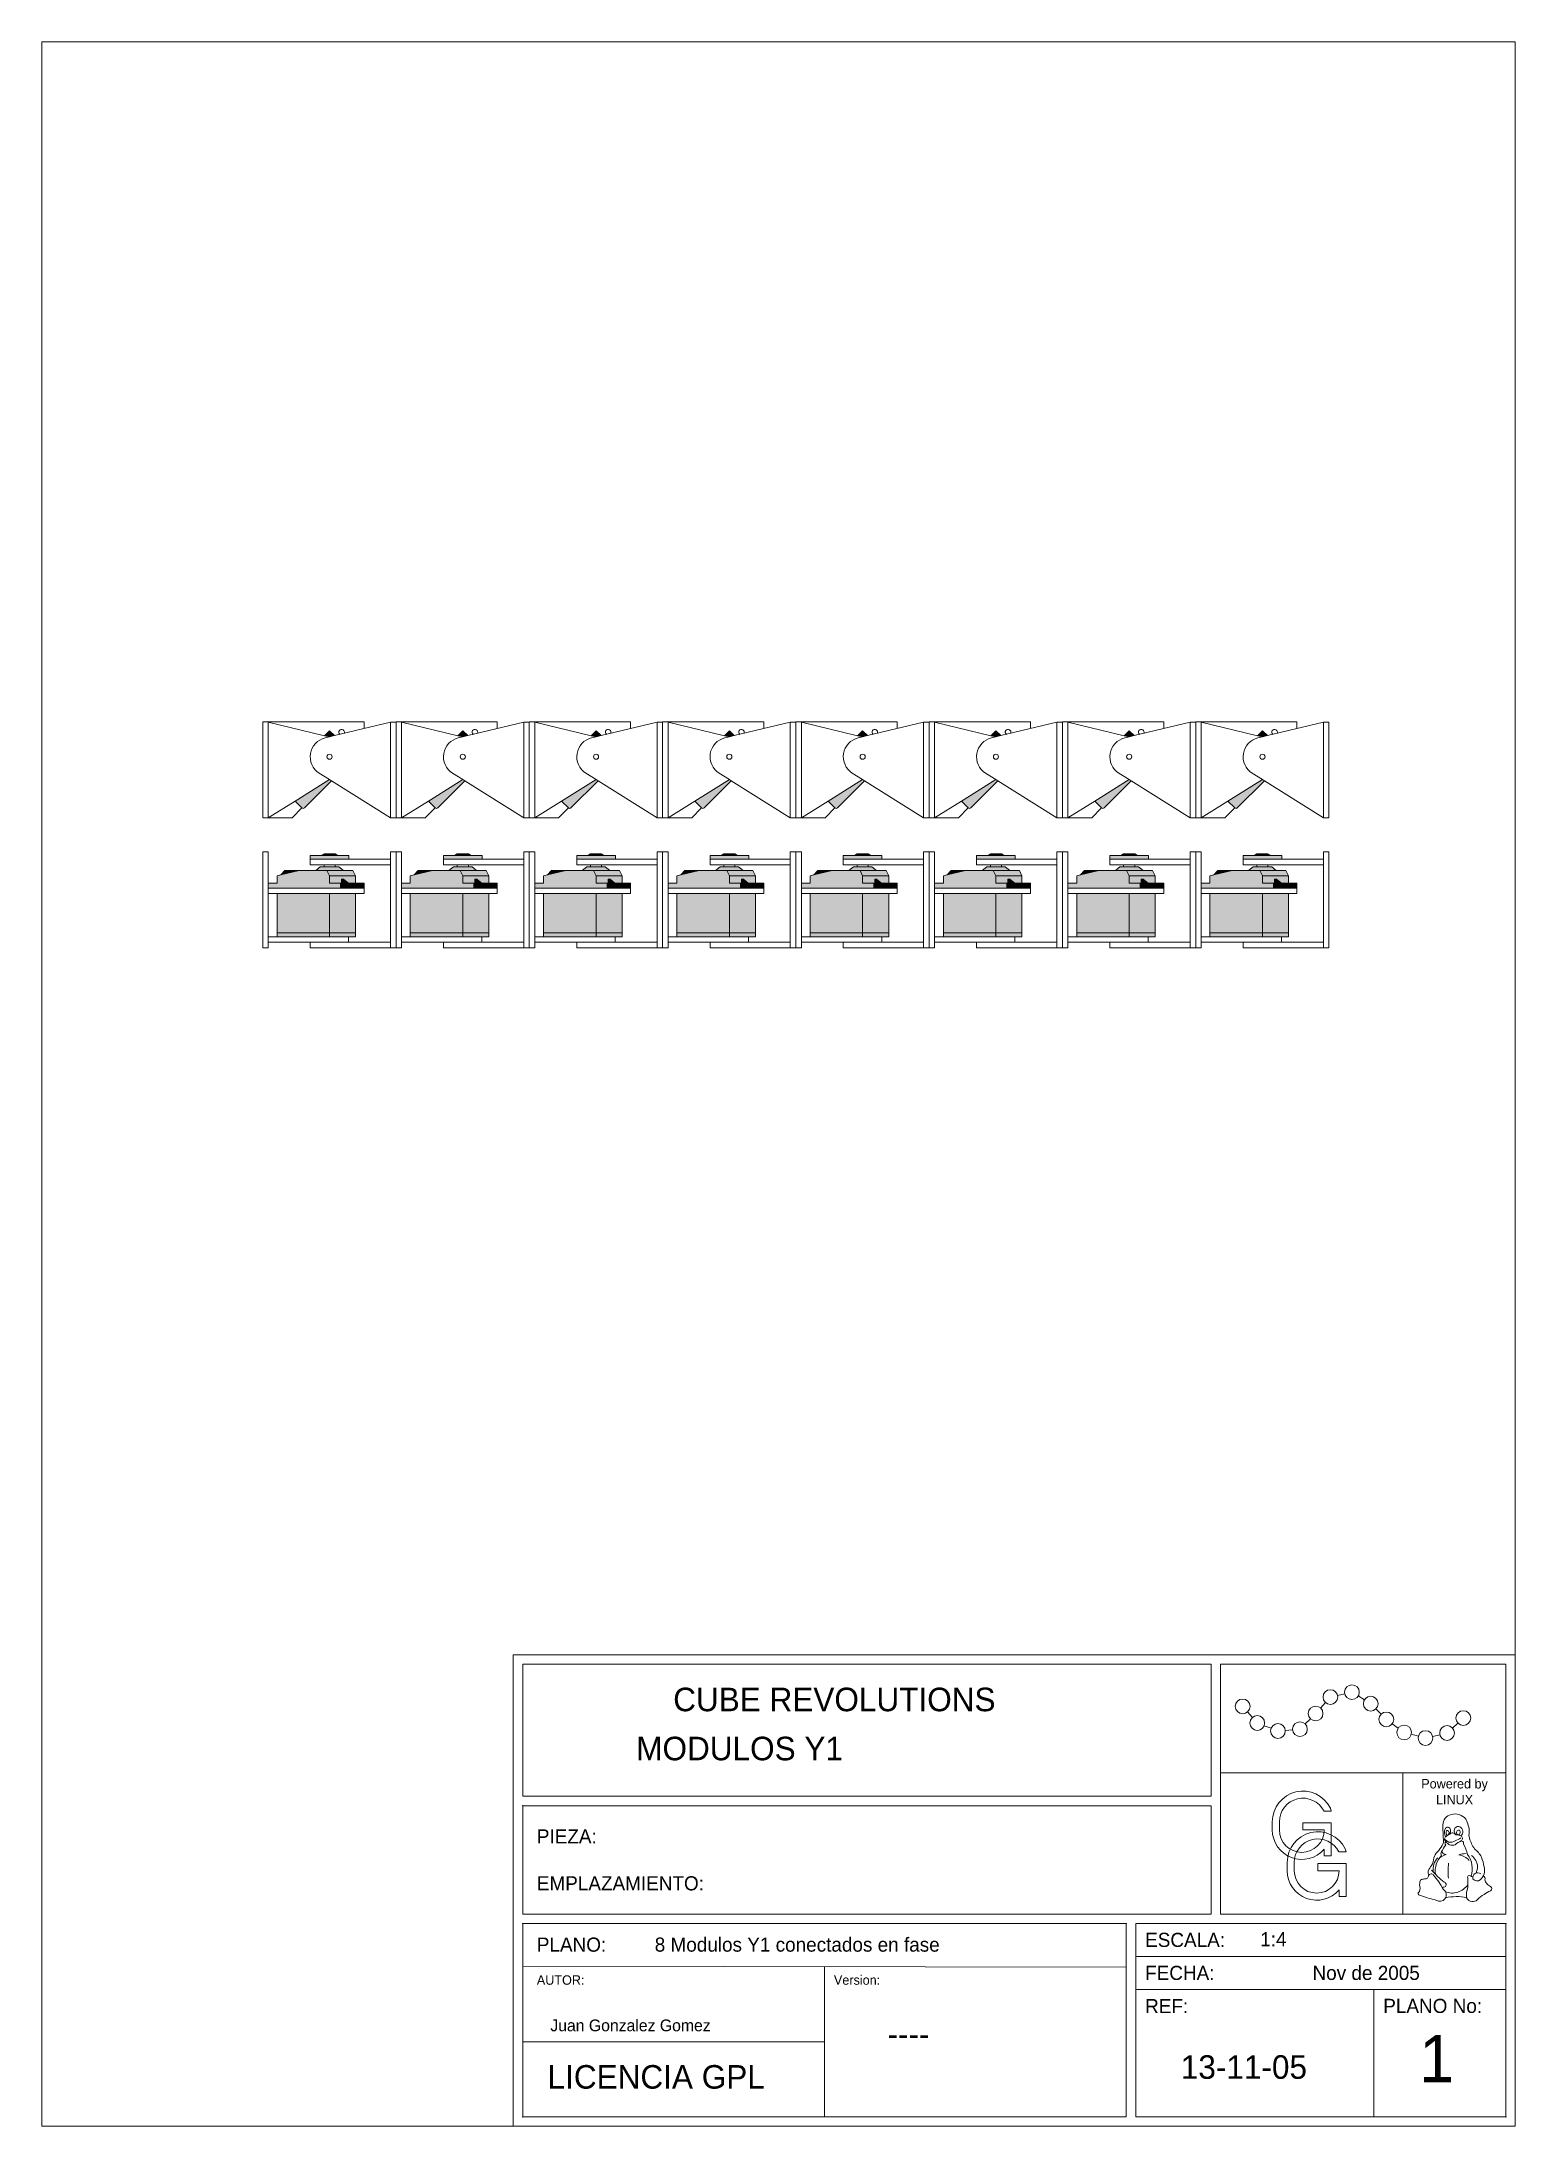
# Model space of a CAD drawing. Header units: millimetres. Extents: x 0 to 800, y 0 to 1132.
import ezdxf

# ---------------------------------------------------------------- set-up
doc = ezdxf.new("R2010")
doc.units = ezdxf.units.MM
doc.layers.get('0').update_dxf_attribs({"linetype": 'CONTINUOUS'})
doc.layers.add('tornillos', color=7, linetype='CONTINUOUS')

msp = doc.modelspace()

# ---------------------------------------------------------------- texts
at = {"color": 0, "linetype": 'CONTINUOUS', "lineweight": 0, "width": 400}
for s, insert, char_height, attachment_point in [('CUBE\\~REVOLUTIONS', (342.82664, 225.211272), 12.8, 7), ('MODULOS\\~Y1', (322.766088, 198.573564), 12.8, 7), ('Powered\\~by', (767.022624, 181.91664), 5.12, 8), ('LINUX', (767.022624, 174.74864), 5.12, 8), ('PIEZA:', (268.8, 153.6), 7.68, 7), ('EMPLAZAMIENTO:', (268.8, 128), 7.68, 7), ('PLANO:', (268.8, 94.72), 7.68, 7), ('8\\~Modulos\\~Y1\\~conectados\\~en\\~fase', (332.8, 94.72), 7.68, 7), ('ESCALA:', (599.04, 97.28), 7.68, 7), ('1:4', (661.52032, 97.743768), 7.68, 7), ('AUTOR:', (268.8, 76.8), 5.12, 7), ('Version:', (430.08, 76.8), 5.12, 7), ('FECHA:', (599.04, 79.36), 7.68, 7), ('Nov\\~de\\~2005', (689.919968, 79.36), 7.68, 7), ('REF:', (599.04, 61.44), 7.68, 7), ('PLANO\\~No:', (728.319968, 61.44), 7.68, 7), ('Juan\\~Gonzalez\\~Gomez', (276.122712, 51.511004), 6.4, 7), ('----', (459.160288, 43.66394), 12.8, 7), ('1', (747.776436, 23.940884), 25.6, 7), ('13-11-05', (618.399968, 25.6), 12.8, 7), ('LICENCIA\\~GPL', (274.62762, 20.257948), 12.8, 7)]:
    msp.add_mtext(s, dxfattribs=dict(at, insert=insert, char_height=char_height, attachment_point=attachment_point))

# ---------------------------------------------------------------- hatches: boundary and pattern name
at = {"layer": 'tornillos'}
for points in [[(153.559965, 755.153609), (156.255869, 754.509811), (158.95866, 755.158324), (156.26167, 757.855314)], [(225.914233, 755.153609), (228.610137, 754.509811), (231.312928, 755.158324), (228.615938, 757.855314)], [(298.268501, 755.153609), (300.964405, 754.509811), (303.667196, 755.158324), (300.970206, 757.855314)], [(370.622769, 755.153609), (373.318673, 754.509811), (376.021464, 755.158324), (373.324474, 757.855314)], [(442.977037, 755.153609), (445.672941, 754.509811), (448.375732, 755.158324), (445.678742, 757.855314)], [(515.331305, 755.153609), (518.027209, 754.509811), (520.73, 755.158324), (518.03301, 757.855314)], [(587.685573, 755.153609), (590.381477, 754.509811), (593.084268, 755.158324), (590.387278, 757.855314)], [(660.039841, 755.153609), (662.735745, 754.509811), (665.438536, 755.158324), (662.741546, 757.855314)], [(153.26167, 691), (151.76167, 690), (160.76167, 690), (159.26167, 691)], [(225.615938, 691), (224.115938, 690), (233.115938, 690), (231.615938, 691)], [(297.970206, 691), (296.470206, 690), (305.470206, 690), (303.970206, 691)], [(370.324474, 691), (368.824474, 690), (377.824474, 690), (376.324474, 691)], [(442.678742, 691), (441.178742, 690), (450.178742, 690), (448.678742, 691)], [(515.03301, 691), (513.53301, 690), (522.53301, 690), (521.03301, 691)], [(587.387278, 691), (585.887278, 690), (594.887278, 690), (593.387278, 691)], [(659.741546, 691), (658.241546, 690), (667.241546, 690), (665.741546, 691)], [(127.765267, 675), (127.765267, 679), (129.854309, 679.521356), (139.786082, 682), (148.76167, 682), (163.76167, 682), (168.989593, 682), (170.403806, 679), (170.403806, 675), (175, 675), (175, 672.4), (162.272078, 672.4), (156.26167, 672.4), (123, 672.4), (123, 675)], [(129.854309, 679.521356), (132.007908, 682), (139.786082, 682)], [(145.76167, 688), (166.76167, 688), (166.76167, 690), (160.76167, 690), (151.76167, 690), (145.76167, 690)], [(148.76167, 682), (163.76167, 682), (161.26167, 684), (151.26167, 684)], [(168.989593, 682), (170.403806, 679), (156.26167, 679), (154.847456, 682), (163.76167, 682)], [(200.119535, 675), (200.119535, 679), (202.208577, 679.521356), (212.14035, 682), (221.115938, 682), (236.115938, 682), (241.343861, 682), (242.758074, 679), (242.758074, 675), (247.354268, 675), (247.354268, 672.4), (234.626346, 672.4), (228.615938, 672.4), (195.354268, 672.4), (195.354268, 675)], [(202.208577, 679.521356), (204.362176, 682), (212.14035, 682)], [(218.115938, 688), (239.115938, 688), (239.115938, 690), (233.115938, 690), (224.115938, 690), (218.115938, 690)], [(221.115938, 682), (236.115938, 682), (233.615938, 684), (223.615938, 684)], [(241.343861, 682), (242.758074, 679), (228.615938, 679), (227.201724, 682), (236.115938, 682)], [(272.473803, 675), (272.473803, 679), (274.562845, 679.521356), (284.494618, 682), (293.470206, 682), (308.470206, 682), (313.698129, 682), (315.112342, 679), (315.112342, 675), (319.708536, 675), (319.708536, 672.4), (306.980614, 672.4), (300.970206, 672.4), (267.708536, 672.4), (267.708536, 675)], [(274.562845, 679.521356), (276.716444, 682), (284.494618, 682)], [(290.470206, 688), (311.470206, 688), (311.470206, 690), (305.470206, 690), (296.470206, 690), (290.470206, 690)], [(293.470206, 682), (308.470206, 682), (305.970206, 684), (295.970206, 684)], [(313.698129, 682), (315.112342, 679), (300.970206, 679), (299.555992, 682), (308.470206, 682)], [(344.828071, 675), (344.828071, 679), (346.917113, 679.521356), (356.848886, 682), (365.824474, 682), (380.824474, 682), (386.052397, 682), (387.46661, 679), (387.46661, 675), (392.062804, 675), (392.062804, 672.4), (379.334882, 672.4), (373.324474, 672.4), (340.062804, 672.4), (340.062804, 675)], [(346.917113, 679.521356), (349.070712, 682), (356.848886, 682)], [(362.824474, 688), (383.824474, 688), (383.824474, 690), (377.824474, 690), (368.824474, 690), (362.824474, 690)], [(365.824474, 682), (380.824474, 682), (378.324474, 684), (368.324474, 684)], [(386.052397, 682), (387.46661, 679), (373.324474, 679), (371.91026, 682), (380.824474, 682)], [(417.182339, 675), (417.182339, 679), (419.271381, 679.521356), (429.203154, 682), (438.178742, 682), (453.178742, 682), (458.406665, 682), (459.820878, 679), (459.820878, 675), (464.417072, 675), (464.417072, 672.4), (451.68915, 672.4), (445.678742, 672.4), (412.417072, 672.4), (412.417072, 675)], [(419.271381, 679.521356), (421.42498, 682), (429.203154, 682)], [(435.178742, 688), (456.178742, 688), (456.178742, 690), (450.178742, 690), (441.178742, 690), (435.178742, 690)], [(438.178742, 682), (453.178742, 682), (450.678742, 684), (440.678742, 684)], [(458.406665, 682), (459.820878, 679), (445.678742, 679), (444.264528, 682), (453.178742, 682)], [(489.536607, 675), (489.536607, 679), (491.625649, 679.521356), (501.557422, 682), (510.53301, 682), (525.53301, 682), (530.760933, 682), (532.175146, 679), (532.175146, 675), (536.77134, 675), (536.77134, 672.4), (524.043418, 672.4), (518.03301, 672.4), (484.77134, 672.4), (484.77134, 675)], [(491.625649, 679.521356), (493.779248, 682), (501.557422, 682)], [(507.53301, 688), (528.53301, 688), (528.53301, 690), (522.53301, 690), (513.53301, 690), (507.53301, 690)], [(510.53301, 682), (525.53301, 682), (523.03301, 684), (513.03301, 684)], [(530.760933, 682), (532.175146, 679), (518.03301, 679), (516.618796, 682), (525.53301, 682)], [(561.890875, 675), (561.890875, 679), (563.979917, 679.521356), (573.91169, 682), (582.887278, 682), (597.887278, 682), (603.115201, 682), (604.529414, 679), (604.529414, 675), (609.125608, 675), (609.125608, 672.4), (596.397686, 672.4), (590.387278, 672.4), (557.125608, 672.4), (557.125608, 675)], [(563.979917, 679.521356), (566.133516, 682), (573.91169, 682)], [(579.887278, 688), (600.887278, 688), (600.887278, 690), (594.887278, 690), (585.887278, 690), (579.887278, 690)], [(582.887278, 682), (597.887278, 682), (595.387278, 684), (585.387278, 684)], [(603.115201, 682), (604.529414, 679), (590.387278, 679), (588.973064, 682), (597.887278, 682)], [(634.245143, 675), (634.245143, 679), (636.334185, 679.521356), (646.265958, 682), (655.241546, 682), (670.241546, 682), (675.469469, 682), (676.883682, 679), (676.883682, 675), (681.479876, 675), (681.479876, 672.4), (668.751954, 672.4), (662.741546, 672.4), (629.479876, 672.4), (629.479876, 675)], [(636.334185, 679.521356), (638.487784, 682), (646.265958, 682)], [(652.241546, 688), (673.241546, 688), (673.241546, 690), (667.241546, 690), (658.241546, 690), (652.241546, 690)], [(655.241546, 682), (670.241546, 682), (667.741546, 684), (657.741546, 684)], [(675.469469, 682), (676.883682, 679), (662.741546, 679), (661.327332, 682), (670.241546, 682)], [(127.765267, 669.4), (156.26167, 669.4), (156.26167, 648), (127.765267, 648)], [(170.403806, 675), (170.403806, 679), (156.26167, 679), (156.26167, 675), (162.272078, 675), (162.802408, 675), (166.514718, 675)], [(156.26167, 648), (170.403806, 648), (170.403806, 669.4), (156.26167, 669.4)], [(175, 672.4), (175, 675), (170.403806, 675), (166.514718, 675), (162.802408, 675), (162.272078, 675), (162.272078, 672.4)], [(166.514718, 675), (163.863068, 677.179781), (162.802408, 677.179781), (162.802408, 675)], [(200.119535, 669.4), (228.615938, 669.4), (228.615938, 648), (200.119535, 648)], [(242.758074, 675), (242.758074, 679), (228.615938, 679), (228.615938, 675), (234.626346, 675), (235.156676, 675), (238.868986, 675)], [(228.615938, 648), (242.758074, 648), (242.758074, 669.4), (228.615938, 669.4)], [(247.354268, 672.4), (247.354268, 675), (242.758074, 675), (238.868986, 675), (235.156676, 675), (234.626346, 675), (234.626346, 672.4)], [(238.868986, 675), (236.217336, 677.179781), (235.156676, 677.179781), (235.156676, 675)], [(272.473803, 669.4), (300.970206, 669.4), (300.970206, 648), (272.473803, 648)], [(315.112342, 675), (315.112342, 679), (300.970206, 679), (300.970206, 675), (306.980614, 675), (307.510944, 675), (311.223254, 675)], [(300.970206, 648), (315.112342, 648), (315.112342, 669.4), (300.970206, 669.4)], [(319.708536, 672.4), (319.708536, 675), (315.112342, 675), (311.223254, 675), (307.510944, 675), (306.980614, 675), (306.980614, 672.4)], [(311.223254, 675), (308.571604, 677.179781), (307.510944, 677.179781), (307.510944, 675)], [(344.828071, 669.4), (373.324474, 669.4), (373.324474, 648), (344.828071, 648)], [(387.46661, 675), (387.46661, 679), (373.324474, 679), (373.324474, 675), (379.334882, 675), (379.865212, 675), (383.577522, 675)], [(373.324474, 648), (387.46661, 648), (387.46661, 669.4), (373.324474, 669.4)], [(392.062804, 672.4), (392.062804, 675), (387.46661, 675), (383.577522, 675), (379.865212, 675), (379.334882, 675), (379.334882, 672.4)], [(383.577522, 675), (380.925872, 677.179781), (379.865212, 677.179781), (379.865212, 675)], [(417.182339, 669.4), (445.678742, 669.4), (445.678742, 648), (417.182339, 648)], [(459.820878, 675), (459.820878, 679), (445.678742, 679), (445.678742, 675), (451.68915, 675), (452.21948, 675), (455.93179, 675)], [(445.678742, 648), (459.820878, 648), (459.820878, 669.4), (445.678742, 669.4)], [(464.417072, 672.4), (464.417072, 675), (459.820878, 675), (455.93179, 675), (452.21948, 675), (451.68915, 675), (451.68915, 672.4)], [(455.93179, 675), (453.28014, 677.179781), (452.21948, 677.179781), (452.21948, 675)], [(489.536607, 669.4), (518.03301, 669.4), (518.03301, 648), (489.536607, 648)], [(532.175146, 675), (532.175146, 679), (518.03301, 679), (518.03301, 675), (524.043418, 675), (524.573748, 675), (528.286058, 675)], [(518.03301, 648), (532.175146, 648), (532.175146, 669.4), (518.03301, 669.4)], [(536.77134, 672.4), (536.77134, 675), (532.175146, 675), (528.286058, 675), (524.573748, 675), (524.043418, 675), (524.043418, 672.4)], [(528.286058, 675), (525.634408, 677.179781), (524.573748, 677.179781), (524.573748, 675)], [(561.890875, 669.4), (590.387278, 669.4), (590.387278, 648), (561.890875, 648)], [(604.529414, 675), (604.529414, 679), (590.387278, 679), (590.387278, 675), (596.397686, 675), (596.928016, 675), (600.640326, 675)], [(590.387278, 648), (604.529414, 648), (604.529414, 669.4), (590.387278, 669.4)], [(609.125608, 672.4), (609.125608, 675), (604.529414, 675), (600.640326, 675), (596.928016, 675), (596.397686, 675), (596.397686, 672.4)], [(600.640326, 675), (597.988676, 677.179781), (596.928016, 677.179781), (596.928016, 675)], [(634.245143, 669.4), (662.741546, 669.4), (662.741546, 648), (634.245143, 648)], [(676.883682, 675), (676.883682, 679), (662.741546, 679), (662.741546, 675), (668.751954, 675), (669.282284, 675), (672.994594, 675)], [(662.741546, 648), (676.883682, 648), (676.883682, 669.4), (662.741546, 669.4)], [(681.479876, 672.4), (681.479876, 675), (676.883682, 675), (672.994594, 675), (669.282284, 675), (668.751954, 675), (668.751954, 672.4)], [(672.994594, 675), (670.342944, 677.179781), (669.282284, 677.179781), (669.282284, 675)], [(127.765267, 646), (170.403806, 646), (170.403806, 648), (156.26167, 648), (127.765267, 648)], [(200.119535, 646), (242.758074, 646), (242.758074, 648), (228.615938, 648), (200.119535, 648)], [(272.473803, 646), (315.112342, 646), (315.112342, 648), (300.970206, 648), (272.473803, 648)], [(344.828071, 646), (387.46661, 646), (387.46661, 648), (373.324474, 648), (344.828071, 648)], [(417.182339, 646), (459.820878, 646), (459.820878, 648), (445.678742, 648), (417.182339, 648)], [(489.536607, 646), (532.175146, 646), (532.175146, 648), (518.03301, 648), (489.536607, 648)], [(561.890875, 646), (604.529414, 646), (604.529414, 648), (590.387278, 648), (561.890875, 648)], [(634.245143, 646), (676.883682, 646), (676.883682, 648), (662.741546, 648), (634.245143, 648)]]:
    msp.add_hatch(color=8, dxfattribs=at).paths.add_polyline_path(points)
h = msp.add_hatch(color=8, dxfattribs=at)
edge = h.paths.add_edge_path()
edge.add_arc((141.907402, 716.630988), 1, 225, 315)
edge.add_line((142.614509, 715.923881), (157.323976, 730.633348))
edge.add_line((157.323976, 730.633348), (156.249482, 731.310371))
edge.add_line((156.249482, 731.310371), (137.546814, 719.577364))
edge.add_line((137.546814, 719.577364), (141.200296, 715.923882))
h = msp.add_hatch(color=8, dxfattribs=at)
edge = h.paths.add_edge_path()
edge.add_arc((214.26167, 716.630988), 1, 225, 315)
edge.add_line((214.968777, 715.923881), (229.678244, 730.633348))
edge.add_line((229.678244, 730.633348), (228.60375, 731.310371))
edge.add_line((228.60375, 731.310371), (209.901082, 719.577364))
edge.add_line((209.901082, 719.577364), (213.554564, 715.923882))
h = msp.add_hatch(color=8, dxfattribs=at)
edge = h.paths.add_edge_path()
edge.add_arc((286.615938, 716.630988), 1, 225, 315)
edge.add_line((287.323045, 715.923881), (302.032512, 730.633348))
edge.add_line((302.032512, 730.633348), (300.958018, 731.310371))
edge.add_line((300.958018, 731.310371), (282.25535, 719.577364))
edge.add_line((282.25535, 719.577364), (285.908832, 715.923882))
h = msp.add_hatch(color=8, dxfattribs=at)
edge = h.paths.add_edge_path()
edge.add_arc((358.970206, 716.630988), 1, 225, 315)
edge.add_line((359.677313, 715.923881), (374.38678, 730.633348))
edge.add_line((374.38678, 730.633348), (373.312286, 731.310371))
edge.add_line((373.312286, 731.310371), (354.609618, 719.577364))
edge.add_line((354.609618, 719.577364), (358.2631, 715.923882))
h = msp.add_hatch(color=8, dxfattribs=at)
edge = h.paths.add_edge_path()
edge.add_arc((431.324474, 716.630988), 1, 225, 315)
edge.add_line((432.031581, 715.923881), (446.741048, 730.633348))
edge.add_line((446.741048, 730.633348), (445.666554, 731.310371))
edge.add_line((445.666554, 731.310371), (426.963886, 719.577364))
edge.add_line((426.963886, 719.577364), (430.617368, 715.923882))
h = msp.add_hatch(color=8, dxfattribs=at)
edge = h.paths.add_edge_path()
edge.add_arc((503.678742, 716.630988), 1, 225, 315)
edge.add_line((504.385849, 715.923881), (519.095316, 730.633348))
edge.add_line((519.095316, 730.633348), (518.020822, 731.310371))
edge.add_line((518.020822, 731.310371), (499.318154, 719.577364))
edge.add_line((499.318154, 719.577364), (502.971636, 715.923882))
h = msp.add_hatch(color=8, dxfattribs=at)
edge = h.paths.add_edge_path()
edge.add_arc((576.03301, 716.630988), 1, 225, 315)
edge.add_line((576.740117, 715.923881), (591.449584, 730.633348))
edge.add_line((591.449584, 730.633348), (590.37509, 731.310371))
edge.add_line((590.37509, 731.310371), (571.672422, 719.577364))
edge.add_line((571.672422, 719.577364), (575.325904, 715.923882))
h = msp.add_hatch(color=8, dxfattribs=at)
edge = h.paths.add_edge_path()
edge.add_arc((648.387278, 716.630988), 1, 225, 315)
edge.add_line((649.094385, 715.923881), (663.803852, 730.633348))
edge.add_line((663.803852, 730.633348), (662.729358, 731.310371))
edge.add_line((662.729358, 731.310371), (644.02669, 719.577364))
edge.add_line((644.02669, 719.577364), (647.680172, 715.923882))

# ---------------------------------------------------------------- linework, layer by layer
at = {"color": 0, "linetype": 'CONTINUOUS', "lineweight": 0}
for p, q in [((0, 1132), (0, 0)), ((0, 1132), (800, 1132)), ((800, 1132), (800, 0)), ((120, 710.62058), (120, 762.62058)), ((120, 762.62058), (123, 762.62058)), ((123, 762.62058), (175, 762.62058)), ((123, 710.62058), (123, 762.62058)), ((123, 762.451508), (153.559965, 755.153609)), ((189.354268, 762.451508), (158.95866, 755.158324)), ((175, 759.007316), (175, 762.62058)), ((189.354268, 710.451508), (189.354268, 762.451508)), ((192.354268, 762.451508), (189.354268, 762.451508)), ((192.354268, 710.62058), (192.354268, 762.62058)), ((192.354268, 762.62058), (195.354268, 762.62058)), ((192.354268, 710.451508), (192.354268, 762.451508)), ((195.354268, 762.62058), (247.354268, 762.62058)), ((195.354268, 710.62058), (195.354268, 762.62058)), ((195.354268, 762.451508), (225.914233, 755.153609)), ((261.708536, 762.451508), (231.312928, 755.158324)), ((247.354268, 759.007316), (247.354268, 762.62058)), ((261.708536, 710.451508), (261.708536, 762.451508)), ((264.708536, 762.451508), (261.708536, 762.451508)), ((264.708536, 710.62058), (264.708536, 762.62058)), ((264.708536, 762.62058), (267.708536, 762.62058)), ((264.708536, 710.451508), (264.708536, 762.451508)), ((267.708536, 762.62058), (319.708536, 762.62058)), ((267.708536, 710.62058), (267.708536, 762.62058)), ((267.708536, 762.451508), (298.268501, 755.153609)), ((334.062804, 762.451508), (303.667196, 755.158324)), ((319.708536, 759.007316), (319.708536, 762.62058)), ((334.062804, 710.451508), (334.062804, 762.451508)), ((337.062804, 762.451508), (334.062804, 762.451508)), ((337.062804, 710.62058), (337.062804, 762.62058)), ((337.062804, 762.62058), (340.062804, 762.62058)), ((337.062804, 710.451508), (337.062804, 762.451508)), ((340.062804, 762.62058), (392.062804, 762.62058)), ((340.062804, 710.62058), (340.062804, 762.62058)), ((340.062804, 762.451508), (370.622769, 755.153609)), ((406.417072, 762.451508), (376.021464, 755.158324)), ((392.062804, 759.007316), (392.062804, 762.62058)), ((406.417072, 710.451508), (406.417072, 762.451508)), ((409.417072, 762.451508), (406.417072, 762.451508)), ((409.417072, 710.62058), (409.417072, 762.62058)), ((409.417072, 762.62058), (412.417072, 762.62058)), ((409.417072, 710.451508), (409.417072, 762.451508)), ((412.417072, 762.62058), (464.417072, 762.62058)), ((412.417072, 710.62058), (412.417072, 762.62058)), ((412.417072, 762.451508), (442.977037, 755.153609)), ((478.77134, 762.451508), (448.375732, 755.158324)), ((464.417072, 759.007316), (464.417072, 762.62058)), ((478.77134, 710.451508), (478.77134, 762.451508)), ((481.77134, 762.451508), (478.77134, 762.451508)), ((481.77134, 710.62058), (481.77134, 762.62058)), ((481.77134, 762.62058), (484.77134, 762.62058)), ((481.77134, 710.451508), (481.77134, 762.451508)), ((484.77134, 762.62058), (536.77134, 762.62058)), ((484.77134, 710.62058), (484.77134, 762.62058)), ((484.77134, 762.451508), (515.331305, 755.153609)), ((551.125608, 762.451508), (520.73, 755.158324)), ((536.77134, 759.007316), (536.77134, 762.62058)), ((551.125608, 710.451508), (551.125608, 762.451508)), ((554.125608, 762.451508), (551.125608, 762.451508)), ((554.125608, 710.62058), (554.125608, 762.62058)), ((554.125608, 762.62058), (557.125608, 762.62058)), ((554.125608, 710.451508), (554.125608, 762.451508)), ((557.125608, 762.62058), (609.125608, 762.62058)), ((557.125608, 710.62058), (557.125608, 762.62058)), ((557.125608, 762.451508), (587.685573, 755.153609)), ((623.479876, 762.451508), (593.084268, 755.158324)), ((609.125608, 759.007316), (609.125608, 762.62058)), ((623.479876, 710.451508), (623.479876, 762.451508)), ((626.479876, 762.451508), (623.479876, 762.451508)), ((626.479876, 710.62058), (626.479876, 762.62058)), ((626.479876, 762.62058), (629.479876, 762.62058)), ((626.479876, 710.451508), (626.479876, 762.451508)), ((629.479876, 762.62058), (681.479876, 762.62058)), ((629.479876, 710.62058), (629.479876, 762.62058)), ((629.479876, 762.451508), (660.039841, 755.153609)), ((695.834144, 762.451508), (665.438536, 755.158324)), ((681.479876, 759.007316), (681.479876, 762.62058)), ((695.834144, 710.451508), (695.834144, 762.451508)), ((698.834144, 762.451508), (695.834144, 762.451508)), ((698.834144, 710.451508), (698.834144, 762.451508)), ((156.26167, 757.855314), (153.559965, 755.153609)), ((153.559965, 755.153609), (156.255869, 754.509811)), ((156.255869, 754.509811), (153.811813, 753.923379)), ((158.95866, 755.158324), (156.255869, 754.509811)), ((158.95866, 755.158324), (156.26167, 757.855314)), ((228.615938, 757.855314), (225.914233, 755.153609)), ((225.914233, 755.153609), (228.610137, 754.509811)), ((228.610137, 754.509811), (226.166081, 753.923379)), ((231.312928, 755.158324), (228.610137, 754.509811)), ((231.312928, 755.158324), (228.615938, 757.855314)), ((300.970206, 757.855314), (298.268501, 755.153609)), ((298.268501, 755.153609), (300.964405, 754.509811)), ((300.964405, 754.509811), (298.520349, 753.923379)), ((303.667196, 755.158324), (300.964405, 754.509811)), ((303.667196, 755.158324), (300.970206, 757.855314)), ((373.324474, 757.855314), (370.622769, 755.153609)), ((370.622769, 755.153609), (373.318673, 754.509811)), ((373.318673, 754.509811), (370.874617, 753.923379)), ((376.021464, 755.158324), (373.318673, 754.509811)), ((376.021464, 755.158324), (373.324474, 757.855314)), ((445.678742, 757.855314), (442.977037, 755.153609)), ((442.977037, 755.153609), (445.672941, 754.509811)), ((445.672941, 754.509811), (443.228885, 753.923379)), ((448.375732, 755.158324), (445.672941, 754.509811)), ((448.375732, 755.158324), (445.678742, 757.855314)), ((518.03301, 757.855314), (515.331305, 755.153609)), ((515.331305, 755.153609), (518.027209, 754.509811)), ((518.027209, 754.509811), (515.583153, 753.923379)), ((520.73, 755.158324), (518.027209, 754.509811)), ((520.73, 755.158324), (518.03301, 757.855314)), ((590.387278, 757.855314), (587.685573, 755.153609)), ((587.685573, 755.153609), (590.381477, 754.509811)), ((590.381477, 754.509811), (587.937421, 753.923379)), ((593.084268, 755.158324), (590.381477, 754.509811)), ((593.084268, 755.158324), (590.387278, 757.855314)), ((662.741546, 757.855314), (660.039841, 755.153609)), ((660.039841, 755.153609), (662.735745, 754.509811)), ((662.735745, 754.509811), (660.291689, 753.923379)), ((665.438536, 755.158324), (662.735745, 754.509811)), ((665.438536, 755.158324), (662.741546, 757.855314)), ((137.546814, 719.577364), (156.249482, 731.310371)), ((142.614509, 715.923881), (157.323976, 730.633348)), ((156.249482, 731.310371), (150.664227, 734.829562)), ((157.323976, 730.633348), (156.249482, 731.310371)), ((189.354268, 710.451508), (157.323976, 730.633348)), ((209.901082, 719.577364), (228.60375, 731.310371)), ((214.968777, 715.923881), (229.678244, 730.633348)), ((228.60375, 731.310371), (223.018495, 734.829562)), ((229.678244, 730.633348), (228.60375, 731.310371)), ((261.708536, 710.451508), (229.678244, 730.633348)), ((282.25535, 719.577364), (300.958018, 731.310371)), ((287.323045, 715.923881), (302.032512, 730.633348)), ((300.958018, 731.310371), (295.372763, 734.829562)), ((302.032512, 730.633348), (300.958018, 731.310371)), ((334.062804, 710.451508), (302.032512, 730.633348)), ((354.609618, 719.577364), (373.312286, 731.310371)), ((359.677313, 715.923881), (374.38678, 730.633348)), ((373.312286, 731.310371), (367.727031, 734.829562)), ((374.38678, 730.633348), (373.312286, 731.310371)), ((406.417072, 710.451508), (374.38678, 730.633348)), ((426.963886, 719.577364), (445.666554, 731.310371)), ((432.031581, 715.923881), (446.741048, 730.633348)), ((445.666554, 731.310371), (440.081299, 734.829562)), ((446.741048, 730.633348), (445.666554, 731.310371)), ((478.77134, 710.451508), (446.741048, 730.633348)), ((499.318154, 719.577364), (518.020822, 731.310371)), ((504.385849, 715.923881), (519.095316, 730.633348)), ((518.020822, 731.310371), (512.435567, 734.829562)), ((519.095316, 730.633348), (518.020822, 731.310371)), ((551.125608, 710.451508), (519.095316, 730.633348)), ((571.672422, 719.577364), (590.37509, 731.310371)), ((576.740117, 715.923881), (591.449584, 730.633348)), ((590.37509, 731.310371), (584.789835, 734.829562)), ((591.449584, 730.633348), (590.37509, 731.310371)), ((623.479876, 710.451508), (591.449584, 730.633348)), ((644.02669, 719.577364), (662.729358, 731.310371)), ((649.094385, 715.923881), (663.803852, 730.633348)), ((662.729358, 731.310371), (657.144103, 734.829562)), ((663.803852, 730.633348), (662.729358, 731.310371)), ((695.834144, 710.451508), (663.803852, 730.633348)), ((123, 710.451508), (137.546814, 719.577364)), ((141.200296, 715.923882), (135.896995, 710.62058)), ((141.200296, 715.923882), (137.546814, 719.577364)), ((195.354268, 710.451508), (209.901082, 719.577364)), ((213.554564, 715.923882), (208.251263, 710.62058)), ((213.554564, 715.923882), (209.901082, 719.577364)), ((267.708536, 710.451508), (282.25535, 719.577364)), ((285.908832, 715.923882), (280.605531, 710.62058)), ((285.908832, 715.923882), (282.25535, 719.577364)), ((340.062804, 710.451508), (354.609618, 719.577364)), ((358.2631, 715.923882), (352.959799, 710.62058)), ((358.2631, 715.923882), (354.609618, 719.577364)), ((412.417072, 710.451508), (426.963886, 719.577364)), ((430.617368, 715.923882), (425.314067, 710.62058)), ((430.617368, 715.923882), (426.963886, 719.577364)), ((484.77134, 710.451508), (499.318154, 719.577364)), ((502.971636, 715.923882), (497.668335, 710.62058)), ((502.971636, 715.923882), (499.318154, 719.577364)), ((557.125608, 710.451508), (571.672422, 719.577364)), ((575.325904, 715.923882), (570.022603, 710.62058)), ((575.325904, 715.923882), (571.672422, 719.577364)), ((629.479876, 710.451508), (644.02669, 719.577364)), ((647.680172, 715.923882), (642.376871, 710.62058)), ((647.680172, 715.923882), (644.02669, 719.577364)), ((120, 710.62058), (123, 710.62058)), ((123, 710.62058), (135.896995, 710.62058)), ((189.354268, 710.451508), (192.354268, 710.451508)), ((192.354268, 710.62058), (195.354268, 710.62058)), ((195.354268, 710.62058), (208.251263, 710.62058)), ((261.708536, 710.451508), (264.708536, 710.451508)), ((264.708536, 710.62058), (267.708536, 710.62058)), ((267.708536, 710.62058), (280.605531, 710.62058)), ((334.062804, 710.451508), (337.062804, 710.451508)), ((337.062804, 710.62058), (340.062804, 710.62058)), ((340.062804, 710.62058), (352.959799, 710.62058)), ((406.417072, 710.451508), (409.417072, 710.451508)), ((409.417072, 710.62058), (412.417072, 710.62058)), ((412.417072, 710.62058), (425.314067, 710.62058)), ((478.77134, 710.451508), (481.77134, 710.451508)), ((481.77134, 710.62058), (484.77134, 710.62058)), ((484.77134, 710.62058), (497.668335, 710.62058)), ((551.125608, 710.451508), (554.125608, 710.451508)), ((554.125608, 710.62058), (557.125608, 710.62058)), ((557.125608, 710.62058), (570.022603, 710.62058)), ((623.479876, 710.451508), (626.479876, 710.451508)), ((626.479876, 710.62058), (629.479876, 710.62058)), ((629.479876, 710.62058), (642.376871, 710.62058)), ((695.834144, 710.451508), (698.834144, 710.451508)), ((120, 640), (120, 692)), ((120, 692), (123, 692)), ((123, 675), (123, 692)), ((153.26167, 691), (151.76167, 690)), ((153.26167, 691), (159.26167, 691)), ((159.26167, 691), (160.76167, 690)), ((189.354268, 692), (189.354268, 640)), ((189.354268, 692), (192.354268, 692)), ((192.354268, 692), (192.354268, 640)), ((192.354268, 640), (192.354268, 692)), ((192.354268, 692), (195.354268, 692)), ((195.354268, 675), (195.354268, 692)), ((225.615938, 691), (224.115938, 690)), ((225.615938, 691), (231.615938, 691)), ((231.615938, 691), (233.115938, 690)), ((261.708536, 692), (261.708536, 640)), ((261.708536, 692), (264.708536, 692)), ((264.708536, 692), (264.708536, 640)), ((264.708536, 640), (264.708536, 692)), ((264.708536, 692), (267.708536, 692)), ((267.708536, 675), (267.708536, 692)), ((297.970206, 691), (296.470206, 690)), ((297.970206, 691), (303.970206, 691)), ((303.970206, 691), (305.470206, 690)), ((334.062804, 692), (334.062804, 640)), ((334.062804, 692), (337.062804, 692)), ((337.062804, 692), (337.062804, 640)), ((337.062804, 640), (337.062804, 692)), ((337.062804, 692), (340.062804, 692)), ((340.062804, 675), (340.062804, 692)), ((370.324474, 691), (368.824474, 690)), ((370.324474, 691), (376.324474, 691)), ((376.324474, 691), (377.824474, 690)), ((406.417072, 692), (406.417072, 640)), ((406.417072, 692), (409.417072, 692)), ((409.417072, 692), (409.417072, 640)), ((409.417072, 640), (409.417072, 692)), ((409.417072, 692), (412.417072, 692)), ((412.417072, 675), (412.417072, 692)), ((442.678742, 691), (441.178742, 690)), ((442.678742, 691), (448.678742, 691)), ((448.678742, 691), (450.178742, 690)), ((478.77134, 692), (478.77134, 640)), ((478.77134, 692), (481.77134, 692)), ((481.77134, 692), (481.77134, 640)), ((481.77134, 640), (481.77134, 692)), ((481.77134, 692), (484.77134, 692)), ((484.77134, 675), (484.77134, 692)), ((515.03301, 691), (513.53301, 690)), ((515.03301, 691), (521.03301, 691)), ((521.03301, 691), (522.53301, 690)), ((551.125608, 692), (551.125608, 640)), ((551.125608, 692), (554.125608, 692)), ((554.125608, 692), (554.125608, 640)), ((554.125608, 640), (554.125608, 692)), ((554.125608, 692), (557.125608, 692)), ((557.125608, 675), (557.125608, 692)), ((587.387278, 691), (585.887278, 690)), ((587.387278, 691), (593.387278, 691)), ((593.387278, 691), (594.887278, 690)), ((623.479876, 692), (623.479876, 640)), ((623.479876, 692), (626.479876, 692)), ((626.479876, 692), (626.479876, 640)), ((626.479876, 640), (626.479876, 692)), ((626.479876, 692), (629.479876, 692)), ((629.479876, 675), (629.479876, 692)), ((659.741546, 691), (658.241546, 690)), ((659.741546, 691), (665.741546, 691)), ((665.741546, 691), (667.241546, 690)), ((695.834144, 692), (695.834144, 640)), ((695.834144, 692), (698.834144, 692)), ((698.834144, 692), (698.834144, 640)), ((127.765267, 679), (129.854309, 679.521356)), ((129.854309, 679.521356), (132.007908, 682)), ((132.007908, 682), (139.786082, 682)), ((139.786082, 682), (148.76167, 682)), ((145.76167, 688), (145.76167, 690)), ((145.76167, 690), (151.76167, 690)), ((145.76167, 688), (166.76167, 688)), ((145.76167, 688), (189.354268, 688)), ((145.76167, 685), (145.76167, 688)), ((145.76167, 685), (166.76167, 685)), ((145.76167, 685), (189.354268, 685)), ((151.26167, 684), (148.76167, 682)), ((148.76167, 682), (163.76167, 682)), ((148.76167, 682), (154.847456, 682)), ((151.26167, 684), (161.26167, 684)), ((151.76167, 690), (160.76167, 690)), ((152.26167, 685), (160.26167, 685)), ((153.26167, 685), (159.26167, 685)), ((153.26167, 684), (153.26167, 685)), ((156.26167, 679), (154.847456, 682)), ((154.847456, 682), (163.76167, 682)), ((159.26167, 684), (159.26167, 685)), ((160.76167, 690), (166.76167, 690)), ((161.26167, 684), (163.76167, 682)), ((163.76167, 682), (168.989593, 682)), ((166.76167, 688), (166.76167, 690)), ((168.989593, 682), (170.403806, 679)), ((189.354268, 685), (189.354268, 688)), ((200.119535, 679), (202.208577, 679.521356)), ((202.208577, 679.521356), (204.362176, 682)), ((204.362176, 682), (212.14035, 682)), ((212.14035, 682), (221.115938, 682)), ((218.115938, 688), (218.115938, 690)), ((218.115938, 690), (224.115938, 690)), ((218.115938, 688), (239.115938, 688)), ((218.115938, 688), (261.708536, 688)), ((218.115938, 685), (218.115938, 688)), ((218.115938, 685), (239.115938, 685)), ((218.115938, 685), (261.708536, 685)), ((223.615938, 684), (221.115938, 682)), ((221.115938, 682), (236.115938, 682)), ((221.115938, 682), (227.201724, 682)), ((223.615938, 684), (233.615938, 684)), ((224.115938, 690), (233.115938, 690)), ((224.615938, 685), (232.615938, 685)), ((225.615938, 685), (231.615938, 685)), ((225.615938, 684), (225.615938, 685)), ((228.615938, 679), (227.201724, 682)), ((227.201724, 682), (236.115938, 682)), ((231.615938, 684), (231.615938, 685)), ((233.115938, 690), (239.115938, 690)), ((233.615938, 684), (236.115938, 682)), ((236.115938, 682), (241.343861, 682)), ((239.115938, 688), (239.115938, 690)), ((241.343861, 682), (242.758074, 679)), ((261.708536, 685), (261.708536, 688)), ((272.473803, 679), (274.562845, 679.521356)), ((274.562845, 679.521356), (276.716444, 682)), ((276.716444, 682), (284.494618, 682)), ((284.494618, 682), (293.470206, 682)), ((290.470206, 688), (290.470206, 690)), ((290.470206, 690), (296.470206, 690)), ((290.470206, 688), (311.470206, 688)), ((290.470206, 688), (334.062804, 688)), ((290.470206, 685), (290.470206, 688)), ((290.470206, 685), (311.470206, 685)), ((290.470206, 685), (334.062804, 685)), ((295.970206, 684), (293.470206, 682)), ((293.470206, 682), (308.470206, 682)), ((293.470206, 682), (299.555992, 682)), ((295.970206, 684), (305.970206, 684)), ((296.470206, 690), (305.470206, 690)), ((296.970206, 685), (304.970206, 685)), ((297.970206, 685), (303.970206, 685)), ((297.970206, 684), (297.970206, 685)), ((300.970206, 679), (299.555992, 682)), ((299.555992, 682), (308.470206, 682)), ((303.970206, 684), (303.970206, 685)), ((305.470206, 690), (311.470206, 690)), ((305.970206, 684), (308.470206, 682)), ((308.470206, 682), (313.698129, 682)), ((311.470206, 688), (311.470206, 690)), ((313.698129, 682), (315.112342, 679)), ((334.062804, 685), (334.062804, 688)), ((344.828071, 679), (346.917113, 679.521356)), ((346.917113, 679.521356), (349.070712, 682)), ((349.070712, 682), (356.848886, 682)), ((356.848886, 682), (365.824474, 682)), ((362.824474, 688), (362.824474, 690)), ((362.824474, 690), (368.824474, 690)), ((362.824474, 688), (383.824474, 688)), ((362.824474, 688), (406.417072, 688)), ((362.824474, 685), (362.824474, 688)), ((362.824474, 685), (383.824474, 685)), ((362.824474, 685), (406.417072, 685)), ((368.324474, 684), (365.824474, 682)), ((365.824474, 682), (380.824474, 682)), ((365.824474, 682), (371.91026, 682)), ((368.324474, 684), (378.324474, 684)), ((368.824474, 690), (377.824474, 690)), ((369.324474, 685), (377.324474, 685)), ((370.324474, 685), (376.324474, 685)), ((370.324474, 684), (370.324474, 685)), ((373.324474, 679), (371.91026, 682)), ((371.91026, 682), (380.824474, 682)), ((376.324474, 684), (376.324474, 685)), ((377.824474, 690), (383.824474, 690)), ((378.324474, 684), (380.824474, 682)), ((380.824474, 682), (386.052397, 682)), ((383.824474, 688), (383.824474, 690)), ((386.052397, 682), (387.46661, 679)), ((406.417072, 685), (406.417072, 688)), ((417.182339, 679), (419.271381, 679.521356)), ((419.271381, 679.521356), (421.42498, 682)), ((421.42498, 682), (429.203154, 682)), ((429.203154, 682), (438.178742, 682)), ((435.178742, 688), (435.178742, 690)), ((435.178742, 690), (441.178742, 690)), ((435.178742, 688), (456.178742, 688)), ((435.178742, 688), (478.77134, 688)), ((435.178742, 685), (435.178742, 688)), ((435.178742, 685), (456.178742, 685)), ((435.178742, 685), (478.77134, 685)), ((440.678742, 684), (438.178742, 682)), ((438.178742, 682), (453.178742, 682)), ((438.178742, 682), (444.264528, 682)), ((440.678742, 684), (450.678742, 684)), ((441.178742, 690), (450.178742, 690)), ((441.678742, 685), (449.678742, 685)), ((442.678742, 685), (448.678742, 685)), ((442.678742, 684), (442.678742, 685)), ((445.678742, 679), (444.264528, 682)), ((444.264528, 682), (453.178742, 682)), ((448.678742, 684), (448.678742, 685)), ((450.178742, 690), (456.178742, 690)), ((450.678742, 684), (453.178742, 682)), ((453.178742, 682), (458.406665, 682)), ((456.178742, 688), (456.178742, 690)), ((458.406665, 682), (459.820878, 679)), ((478.77134, 685), (478.77134, 688)), ((489.536607, 679), (491.625649, 679.521356)), ((491.625649, 679.521356), (493.779248, 682)), ((493.779248, 682), (501.557422, 682)), ((501.557422, 682), (510.53301, 682)), ((507.53301, 688), (507.53301, 690)), ((507.53301, 690), (513.53301, 690)), ((507.53301, 688), (528.53301, 688)), ((507.53301, 688), (551.125608, 688)), ((507.53301, 685), (507.53301, 688)), ((507.53301, 685), (528.53301, 685)), ((507.53301, 685), (551.125608, 685)), ((513.03301, 684), (510.53301, 682)), ((510.53301, 682), (525.53301, 682)), ((510.53301, 682), (516.618796, 682)), ((513.03301, 684), (523.03301, 684)), ((513.53301, 690), (522.53301, 690)), ((514.03301, 685), (522.03301, 685)), ((515.03301, 685), (521.03301, 685)), ((515.03301, 684), (515.03301, 685)), ((518.03301, 679), (516.618796, 682)), ((516.618796, 682), (525.53301, 682)), ((521.03301, 684), (521.03301, 685)), ((522.53301, 690), (528.53301, 690)), ((523.03301, 684), (525.53301, 682)), ((525.53301, 682), (530.760933, 682)), ((528.53301, 688), (528.53301, 690)), ((530.760933, 682), (532.175146, 679)), ((551.125608, 685), (551.125608, 688)), ((561.890875, 679), (563.979917, 679.521356)), ((563.979917, 679.521356), (566.133516, 682)), ((566.133516, 682), (573.91169, 682)), ((573.91169, 682), (582.887278, 682)), ((579.887278, 688), (579.887278, 690)), ((579.887278, 690), (585.887278, 690)), ((579.887278, 688), (600.887278, 688)), ((579.887278, 688), (623.479876, 688)), ((579.887278, 685), (579.887278, 688)), ((579.887278, 685), (600.887278, 685)), ((579.887278, 685), (623.479876, 685)), ((585.387278, 684), (582.887278, 682)), ((582.887278, 682), (597.887278, 682)), ((582.887278, 682), (588.973064, 682)), ((585.387278, 684), (595.387278, 684)), ((585.887278, 690), (594.887278, 690)), ((586.387278, 685), (594.387278, 685)), ((587.387278, 685), (593.387278, 685)), ((587.387278, 684), (587.387278, 685)), ((590.387278, 679), (588.973064, 682)), ((588.973064, 682), (597.887278, 682)), ((593.387278, 684), (593.387278, 685)), ((594.887278, 690), (600.887278, 690)), ((595.387278, 684), (597.887278, 682)), ((597.887278, 682), (603.115201, 682)), ((600.887278, 688), (600.887278, 690)), ((603.115201, 682), (604.529414, 679)), ((623.479876, 685), (623.479876, 688)), ((634.245143, 679), (636.334185, 679.521356)), ((636.334185, 679.521356), (638.487784, 682)), ((638.487784, 682), (646.265958, 682)), ((646.265958, 682), (655.241546, 682)), ((652.241546, 688), (652.241546, 690)), ((652.241546, 690), (658.241546, 690)), ((652.241546, 688), (673.241546, 688)), ((652.241546, 688), (695.834144, 688)), ((652.241546, 685), (652.241546, 688)), ((652.241546, 685), (673.241546, 685)), ((652.241546, 685), (695.834144, 685)), ((657.741546, 684), (655.241546, 682)), ((655.241546, 682), (670.241546, 682)), ((655.241546, 682), (661.327332, 682)), ((657.741546, 684), (667.741546, 684)), ((658.241546, 690), (667.241546, 690)), ((658.741546, 685), (666.741546, 685)), ((659.741546, 685), (665.741546, 685)), ((659.741546, 684), (659.741546, 685)), ((662.741546, 679), (661.327332, 682)), ((661.327332, 682), (670.241546, 682)), ((665.741546, 684), (665.741546, 685)), ((667.241546, 690), (673.241546, 690)), ((667.741546, 684), (670.241546, 682)), ((670.241546, 682), (675.469469, 682)), ((673.241546, 688), (673.241546, 690)), ((675.469469, 682), (676.883682, 679)), ((695.834144, 685), (695.834144, 688)), ((123, 676.4), (123, 679)), ((123, 675), (123, 676.4)), ((123, 675), (127.765267, 675)), ((123, 672.4), (123, 675)), ((123, 673.4), (123, 675)), ((123, 672.4), (156.26167, 672.4)), ((123, 640), (123, 672.4)), ((123, 669.4), (127.765267, 669.4)), ((127.765267, 675), (127.765267, 679)), ((127.765267, 669.4), (156.26167, 669.4)), ((127.765267, 648), (127.765267, 669.4)), ((156.26167, 679), (170.403806, 679)), ((156.26167, 675), (156.26167, 679)), ((156.26167, 675), (162.272078, 675)), ((156.26167, 672.4), (162.272078, 672.4)), ((156.26167, 669.4), (156.26167, 648)), ((156.26167, 669.4), (170.403806, 669.4)), ((162.272078, 675), (162.272078, 672.4)), ((162.272078, 675), (162.802408, 675)), ((162.272078, 672.4), (175, 672.4)), ((165.454058, 675), (162.802408, 677.179781)), ((162.802408, 677.179781), (162.802408, 675)), ((162.802408, 677.179781), (163.863068, 677.179781)), ((162.802408, 675), (166.514718, 675)), ((166.514718, 675), (163.863068, 677.179781)), ((166.514718, 675), (170.403806, 675)), ((170.403806, 675), (170.403806, 679)), ((170.403806, 675), (175, 675)), ((170.403806, 648), (170.403806, 669.4)), ((170.403806, 669.4), (175, 669.4)), ((175, 672.4), (175, 675)), ((175, 672.4), (175, 669.4)), ((195.354268, 676.4), (195.354268, 679)), ((195.354268, 675), (195.354268, 676.4)), ((195.354268, 675), (200.119535, 675)), ((195.354268, 672.4), (195.354268, 675)), ((195.354268, 673.4), (195.354268, 675)), ((195.354268, 672.4), (228.615938, 672.4)), ((195.354268, 640), (195.354268, 672.4)), ((195.354268, 669.4), (200.119535, 669.4)), ((200.119535, 675), (200.119535, 679)), ((200.119535, 669.4), (228.615938, 669.4)), ((200.119535, 648), (200.119535, 669.4)), ((228.615938, 679), (242.758074, 679)), ((228.615938, 675), (228.615938, 679)), ((228.615938, 675), (234.626346, 675)), ((228.615938, 672.4), (234.626346, 672.4)), ((228.615938, 669.4), (228.615938, 648)), ((228.615938, 669.4), (242.758074, 669.4)), ((234.626346, 675), (234.626346, 672.4)), ((234.626346, 675), (235.156676, 675)), ((234.626346, 672.4), (247.354268, 672.4)), ((237.808326, 675), (235.156676, 677.179781)), ((235.156676, 677.179781), (235.156676, 675)), ((235.156676, 677.179781), (236.217336, 677.179781)), ((235.156676, 675), (238.868986, 675)), ((238.868986, 675), (236.217336, 677.179781)), ((238.868986, 675), (242.758074, 675)), ((242.758074, 675), (242.758074, 679)), ((242.758074, 675), (247.354268, 675)), ((242.758074, 648), (242.758074, 669.4)), ((242.758074, 669.4), (247.354268, 669.4)), ((247.354268, 672.4), (247.354268, 675)), ((247.354268, 672.4), (247.354268, 669.4)), ((267.708536, 676.4), (267.708536, 679)), ((267.708536, 675), (267.708536, 676.4)), ((267.708536, 675), (272.473803, 675)), ((267.708536, 672.4), (267.708536, 675)), ((267.708536, 673.4), (267.708536, 675)), ((267.708536, 672.4), (300.970206, 672.4)), ((267.708536, 640), (267.708536, 672.4)), ((267.708536, 669.4), (272.473803, 669.4)), ((272.473803, 675), (272.473803, 679)), ((272.473803, 669.4), (300.970206, 669.4)), ((272.473803, 648), (272.473803, 669.4)), ((300.970206, 679), (315.112342, 679)), ((300.970206, 675), (300.970206, 679)), ((300.970206, 675), (306.980614, 675)), ((300.970206, 672.4), (306.980614, 672.4)), ((300.970206, 669.4), (300.970206, 648)), ((300.970206, 669.4), (315.112342, 669.4)), ((306.980614, 675), (306.980614, 672.4)), ((306.980614, 675), (307.510944, 675)), ((306.980614, 672.4), (319.708536, 672.4)), ((310.162594, 675), (307.510944, 677.179781)), ((307.510944, 677.179781), (307.510944, 675)), ((307.510944, 677.179781), (308.571604, 677.179781)), ((307.510944, 675), (311.223254, 675)), ((311.223254, 675), (308.571604, 677.179781)), ((311.223254, 675), (315.112342, 675)), ((315.112342, 675), (315.112342, 679)), ((315.112342, 675), (319.708536, 675)), ((315.112342, 648), (315.112342, 669.4)), ((315.112342, 669.4), (319.708536, 669.4)), ((319.708536, 672.4), (319.708536, 675)), ((319.708536, 672.4), (319.708536, 669.4)), ((340.062804, 676.4), (340.062804, 679)), ((340.062804, 675), (340.062804, 676.4)), ((340.062804, 675), (344.828071, 675)), ((340.062804, 672.4), (340.062804, 675)), ((340.062804, 673.4), (340.062804, 675)), ((340.062804, 672.4), (373.324474, 672.4)), ((340.062804, 640), (340.062804, 672.4)), ((340.062804, 669.4), (344.828071, 669.4)), ((344.828071, 675), (344.828071, 679)), ((344.828071, 669.4), (373.324474, 669.4)), ((344.828071, 648), (344.828071, 669.4)), ((373.324474, 679), (387.46661, 679)), ((373.324474, 675), (373.324474, 679)), ((373.324474, 675), (379.334882, 675)), ((373.324474, 672.4), (379.334882, 672.4)), ((373.324474, 669.4), (373.324474, 648)), ((373.324474, 669.4), (387.46661, 669.4)), ((379.334882, 675), (379.334882, 672.4)), ((379.334882, 675), (379.865212, 675)), ((379.334882, 672.4), (392.062804, 672.4)), ((382.516862, 675), (379.865212, 677.179781)), ((379.865212, 677.179781), (379.865212, 675)), ((379.865212, 677.179781), (380.925872, 677.179781)), ((379.865212, 675), (383.577522, 675)), ((383.577522, 675), (380.925872, 677.179781)), ((383.577522, 675), (387.46661, 675)), ((387.46661, 675), (387.46661, 679)), ((387.46661, 675), (392.062804, 675)), ((387.46661, 648), (387.46661, 669.4)), ((387.46661, 669.4), (392.062804, 669.4)), ((392.062804, 672.4), (392.062804, 675)), ((392.062804, 672.4), (392.062804, 669.4)), ((412.417072, 676.4), (412.417072, 679)), ((412.417072, 675), (412.417072, 676.4)), ((412.417072, 675), (417.182339, 675)), ((412.417072, 672.4), (412.417072, 675)), ((412.417072, 673.4), (412.417072, 675)), ((412.417072, 672.4), (445.678742, 672.4)), ((412.417072, 640), (412.417072, 672.4)), ((412.417072, 669.4), (417.182339, 669.4)), ((417.182339, 675), (417.182339, 679)), ((417.182339, 669.4), (445.678742, 669.4)), ((417.182339, 648), (417.182339, 669.4)), ((445.678742, 679), (459.820878, 679)), ((445.678742, 675), (445.678742, 679)), ((445.678742, 675), (451.68915, 675)), ((445.678742, 672.4), (451.68915, 672.4)), ((445.678742, 669.4), (445.678742, 648)), ((445.678742, 669.4), (459.820878, 669.4)), ((451.68915, 675), (451.68915, 672.4)), ((451.68915, 675), (452.21948, 675)), ((451.68915, 672.4), (464.417072, 672.4)), ((454.87113, 675), (452.21948, 677.179781)), ((452.21948, 677.179781), (452.21948, 675)), ((452.21948, 677.179781), (453.28014, 677.179781)), ((452.21948, 675), (455.93179, 675)), ((455.93179, 675), (453.28014, 677.179781)), ((455.93179, 675), (459.820878, 675)), ((459.820878, 675), (459.820878, 679)), ((459.820878, 675), (464.417072, 675)), ((459.820878, 648), (459.820878, 669.4)), ((459.820878, 669.4), (464.417072, 669.4)), ((464.417072, 672.4), (464.417072, 675)), ((464.417072, 672.4), (464.417072, 669.4)), ((484.77134, 676.4), (484.77134, 679)), ((484.77134, 675), (484.77134, 676.4)), ((484.77134, 675), (489.536607, 675)), ((484.77134, 672.4), (484.77134, 675)), ((484.77134, 673.4), (484.77134, 675)), ((484.77134, 672.4), (518.03301, 672.4)), ((484.77134, 640), (484.77134, 672.4)), ((484.77134, 669.4), (489.536607, 669.4)), ((489.536607, 675), (489.536607, 679)), ((489.536607, 669.4), (518.03301, 669.4)), ((489.536607, 648), (489.536607, 669.4)), ((518.03301, 679), (532.175146, 679)), ((518.03301, 675), (518.03301, 679)), ((518.03301, 675), (524.043418, 675)), ((518.03301, 672.4), (524.043418, 672.4)), ((518.03301, 669.4), (518.03301, 648)), ((518.03301, 669.4), (532.175146, 669.4)), ((524.043418, 675), (524.043418, 672.4)), ((524.043418, 675), (524.573748, 675)), ((524.043418, 672.4), (536.77134, 672.4)), ((527.225398, 675), (524.573748, 677.179781)), ((524.573748, 677.179781), (524.573748, 675)), ((524.573748, 677.179781), (525.634408, 677.179781)), ((524.573748, 675), (528.286058, 675)), ((528.286058, 675), (525.634408, 677.179781)), ((528.286058, 675), (532.175146, 675)), ((532.175146, 675), (532.175146, 679)), ((532.175146, 675), (536.77134, 675)), ((532.175146, 648), (532.175146, 669.4)), ((532.175146, 669.4), (536.77134, 669.4)), ((536.77134, 672.4), (536.77134, 675)), ((536.77134, 672.4), (536.77134, 669.4)), ((557.125608, 676.4), (557.125608, 679)), ((557.125608, 675), (557.125608, 676.4)), ((557.125608, 675), (561.890875, 675)), ((557.125608, 672.4), (557.125608, 675)), ((557.125608, 673.4), (557.125608, 675)), ((557.125608, 672.4), (590.387278, 672.4)), ((557.125608, 640), (557.125608, 672.4)), ((557.125608, 669.4), (561.890875, 669.4)), ((561.890875, 675), (561.890875, 679)), ((561.890875, 669.4), (590.387278, 669.4)), ((561.890875, 648), (561.890875, 669.4)), ((590.387278, 679), (604.529414, 679)), ((590.387278, 675), (590.387278, 679)), ((590.387278, 675), (596.397686, 675)), ((590.387278, 672.4), (596.397686, 672.4)), ((590.387278, 669.4), (590.387278, 648)), ((590.387278, 669.4), (604.529414, 669.4)), ((596.397686, 675), (596.397686, 672.4)), ((596.397686, 675), (596.928016, 675)), ((596.397686, 672.4), (609.125608, 672.4)), ((599.579666, 675), (596.928016, 677.179781)), ((596.928016, 677.179781), (596.928016, 675)), ((596.928016, 677.179781), (597.988676, 677.179781)), ((596.928016, 675), (600.640326, 675)), ((600.640326, 675), (597.988676, 677.179781)), ((600.640326, 675), (604.529414, 675)), ((604.529414, 675), (604.529414, 679)), ((604.529414, 675), (609.125608, 675)), ((604.529414, 648), (604.529414, 669.4)), ((604.529414, 669.4), (609.125608, 669.4)), ((609.125608, 672.4), (609.125608, 675)), ((609.125608, 672.4), (609.125608, 669.4)), ((629.479876, 676.4), (629.479876, 679)), ((629.479876, 675), (629.479876, 676.4)), ((629.479876, 675), (634.245143, 675)), ((629.479876, 672.4), (629.479876, 675)), ((629.479876, 673.4), (629.479876, 675)), ((629.479876, 672.4), (662.741546, 672.4)), ((629.479876, 640), (629.479876, 672.4)), ((629.479876, 669.4), (634.245143, 669.4)), ((634.245143, 675), (634.245143, 679)), ((634.245143, 669.4), (662.741546, 669.4)), ((634.245143, 648), (634.245143, 669.4)), ((662.741546, 679), (676.883682, 679)), ((662.741546, 675), (662.741546, 679)), ((662.741546, 675), (668.751954, 675)), ((662.741546, 672.4), (668.751954, 672.4)), ((662.741546, 669.4), (662.741546, 648)), ((662.741546, 669.4), (676.883682, 669.4)), ((668.751954, 675), (668.751954, 672.4)), ((668.751954, 675), (669.282284, 675)), ((668.751954, 672.4), (681.479876, 672.4)), ((671.933934, 675), (669.282284, 677.179781)), ((669.282284, 677.179781), (669.282284, 675)), ((669.282284, 677.179781), (670.342944, 677.179781)), ((669.282284, 675), (672.994594, 675)), ((672.994594, 675), (670.342944, 677.179781)), ((672.994594, 675), (676.883682, 675)), ((676.883682, 675), (676.883682, 679)), ((676.883682, 675), (681.479876, 675)), ((676.883682, 648), (676.883682, 669.4)), ((676.883682, 669.4), (681.479876, 669.4)), ((681.479876, 672.4), (681.479876, 675)), ((681.479876, 672.4), (681.479876, 669.4)), ((123, 643), (123, 646)), ((127.765267, 646), (123, 646)), ((127.765267, 648), (156.26167, 648)), ((127.765267, 646), (127.765267, 648)), ((127.765267, 646), (170.403806, 646)), ((166.592598, 646), (127.765267, 646)), ((156.26167, 648), (170.403806, 648)), ((156.26167, 648), (156.26167, 646)), ((166.592598, 643), (166.592598, 646)), ((170.403806, 646), (170.403806, 648)), ((195.354268, 643), (195.354268, 646)), ((200.119535, 646), (195.354268, 646)), ((200.119535, 648), (228.615938, 648)), ((200.119535, 646), (200.119535, 648)), ((200.119535, 646), (242.758074, 646)), ((238.946866, 646), (200.119535, 646)), ((228.615938, 648), (242.758074, 648)), ((228.615938, 648), (228.615938, 646)), ((238.946866, 643), (238.946866, 646)), ((242.758074, 646), (242.758074, 648)), ((267.708536, 643), (267.708536, 646)), ((272.473803, 646), (267.708536, 646)), ((272.473803, 648), (300.970206, 648)), ((272.473803, 646), (272.473803, 648)), ((272.473803, 646), (315.112342, 646)), ((311.301134, 646), (272.473803, 646)), ((300.970206, 648), (315.112342, 648)), ((300.970206, 648), (300.970206, 646)), ((311.301134, 643), (311.301134, 646)), ((315.112342, 646), (315.112342, 648)), ((340.062804, 643), (340.062804, 646)), ((344.828071, 646), (340.062804, 646)), ((344.828071, 648), (373.324474, 648)), ((344.828071, 646), (344.828071, 648)), ((344.828071, 646), (387.46661, 646)), ((383.655402, 646), (344.828071, 646)), ((373.324474, 648), (387.46661, 648)), ((373.324474, 648), (373.324474, 646)), ((383.655402, 643), (383.655402, 646)), ((387.46661, 646), (387.46661, 648)), ((412.417072, 643), (412.417072, 646)), ((417.182339, 646), (412.417072, 646)), ((417.182339, 648), (445.678742, 648)), ((417.182339, 646), (417.182339, 648)), ((417.182339, 646), (459.820878, 646)), ((456.00967, 646), (417.182339, 646)), ((445.678742, 648), (459.820878, 648)), ((445.678742, 648), (445.678742, 646)), ((456.00967, 643), (456.00967, 646)), ((459.820878, 646), (459.820878, 648)), ((484.77134, 643), (484.77134, 646)), ((489.536607, 646), (484.77134, 646)), ((489.536607, 648), (518.03301, 648)), ((489.536607, 646), (489.536607, 648)), ((489.536607, 646), (532.175146, 646)), ((528.363938, 646), (489.536607, 646)), ((518.03301, 648), (532.175146, 648)), ((518.03301, 648), (518.03301, 646)), ((528.363938, 643), (528.363938, 646)), ((532.175146, 646), (532.175146, 648)), ((557.125608, 643), (557.125608, 646)), ((561.890875, 646), (557.125608, 646)), ((561.890875, 648), (590.387278, 648)), ((561.890875, 646), (561.890875, 648)), ((561.890875, 646), (604.529414, 646)), ((600.718206, 646), (561.890875, 646)), ((590.387278, 648), (604.529414, 648)), ((590.387278, 648), (590.387278, 646)), ((600.718206, 643), (600.718206, 646)), ((604.529414, 646), (604.529414, 648)), ((629.479876, 643), (629.479876, 646)), ((634.245143, 646), (629.479876, 646)), ((634.245143, 648), (662.741546, 648)), ((634.245143, 646), (634.245143, 648)), ((634.245143, 646), (676.883682, 646)), ((673.072474, 646), (634.245143, 646)), ((662.741546, 648), (676.883682, 648)), ((662.741546, 648), (662.741546, 646)), ((673.072474, 643), (673.072474, 646)), ((676.883682, 646), (676.883682, 648)), ((120, 640), (123, 640)), ((166.592598, 643), (123, 643)), ((145.76167, 643), (189.354268, 643)), ((145.76167, 640), (145.76167, 643)), ((145.76167, 640), (189.354268, 640)), ((189.354268, 640), (189.354268, 643)), ((189.354268, 640), (192.354268, 640)), ((192.354268, 640), (195.354268, 640)), ((238.946866, 643), (195.354268, 643)), ((218.115938, 643), (261.708536, 643)), ((218.115938, 640), (218.115938, 643)), ((218.115938, 640), (261.708536, 640)), ((261.708536, 640), (261.708536, 643)), ((261.708536, 640), (264.708536, 640)), ((264.708536, 640), (267.708536, 640)), ((311.301134, 643), (267.708536, 643)), ((290.470206, 643), (334.062804, 643)), ((290.470206, 640), (290.470206, 643)), ((290.470206, 640), (334.062804, 640)), ((334.062804, 640), (334.062804, 643)), ((334.062804, 640), (337.062804, 640)), ((337.062804, 640), (340.062804, 640)), ((383.655402, 643), (340.062804, 643)), ((362.824474, 643), (406.417072, 643)), ((362.824474, 640), (362.824474, 643)), ((362.824474, 640), (406.417072, 640)), ((406.417072, 640), (406.417072, 643)), ((406.417072, 640), (409.417072, 640)), ((409.417072, 640), (412.417072, 640)), ((456.00967, 643), (412.417072, 643)), ((435.178742, 643), (478.77134, 643)), ((435.178742, 640), (435.178742, 643)), ((435.178742, 640), (478.77134, 640)), ((478.77134, 640), (478.77134, 643)), ((478.77134, 640), (481.77134, 640)), ((481.77134, 640), (484.77134, 640)), ((528.363938, 643), (484.77134, 643)), ((507.53301, 643), (551.125608, 643)), ((507.53301, 640), (507.53301, 643)), ((507.53301, 640), (551.125608, 640)), ((551.125608, 640), (551.125608, 643)), ((551.125608, 640), (554.125608, 640)), ((554.125608, 640), (557.125608, 640)), ((600.718206, 643), (557.125608, 643)), ((579.887278, 643), (623.479876, 643)), ((579.887278, 640), (579.887278, 643)), ((579.887278, 640), (623.479876, 640)), ((623.479876, 640), (623.479876, 643)), ((623.479876, 640), (626.479876, 640)), ((626.479876, 640), (629.479876, 640)), ((673.072474, 643), (629.479876, 643)), ((652.241546, 643), (695.834144, 643)), ((652.241546, 640), (652.241546, 643)), ((652.241546, 640), (695.834144, 640)), ((695.834144, 640), (695.834144, 643)), ((695.834144, 640), (698.834144, 640)), ((256, 255.999968), (800, 255.999968)), ((256, 0), (256, 255.999968)), ((261.12, 250.879968), (634.879968, 250.879968)), ((261.12, 179.2), (261.12, 250.879968)), ((634.879968, 250.879968), (634.879968, 179.2)), ((794.879968, 250.879968), (639.999968, 250.879968)), ((639.999968, 250.879968), (639.999968, 115.2)), ((794.879968, 250.879968), (794.879968, 115.2)), ((800, 255.999968), (800, 0)), ((694.257144, 227.124508), (696.93088, 230.099596)), ((703.50332, 233.969152), (707.402028, 234.86362)), ((714.712844, 233.67062), (718.124948, 231.583152)), ((724.35208, 226.653916), (727.167108, 223.812152)), ((654.64414, 224.99858), (657.28828, 221.99716)), ((663.66444, 217.556288), (667.39646, 216.116836)), ((675.114624, 215.010044), (679.100768, 215.342708)), ((685.919076, 218.500056), (688.751244, 221.324736)), ((733.206772, 218.603592), (736.431412, 216.2368)), ((765.895604, 216.281952), (768.840268, 218.989152)), ((743.526348, 212.859668), (747.396648, 211.849332)), ((755.161608, 211.750912), (759.056272, 212.662832)), ((639.999968, 191.9496), (794.879968, 191.9496)), ((739.00832, 191.9496), (739.00832, 115.199968)), ((739.00832, 191.9496), (794.879968, 191.9496)), ((261.119968, 174.08), (261.119968, 115.2)), ((634.879968, 179.2), (261.12, 179.2)), ((261.12, 174.08), (634.879968, 174.08)), ((634.879968, 174.08), (634.879968, 115.2)), ((696.242452, 171.143628), (700.082484, 171.143628)), ((699.605732, 172.82526), (700.082484, 171.143628)), ((668.082484, 165.383644), (668.082484, 160.903628)), ((671.922484, 165.383644), (671.922484, 160.903628)), ((684.722484, 160.903628), (684.722484, 164.743628)), ((684.722484, 164.743628), (700.082484, 164.743628)), ((696.242452, 160.903628), (684.722484, 160.903628)), ((700.082484, 164.743628), (700.082484, 160.903628)), ((700.082484, 146.823628), (700.082484, 160.903628)), ((696.2425, 150.50486), (696.242452, 146.823628)), ((704.341188, 149.03766), (708.18122, 149.03766)), ((707.704468, 150.719308), (708.18122, 149.03766)), ((676.18122, 143.277676), (676.18122, 138.797676)), ((680.02122, 143.277676), (680.02122, 138.797676)), ((692.82122, 138.797676), (692.82122, 142.63766)), ((692.82122, 142.63766), (708.18122, 142.63766)), ((704.341188, 138.797676), (692.82122, 138.797676)), ((696.242452, 146.823628), (700.082484, 146.823628)), ((708.18122, 142.63766), (708.18122, 138.797676)), ((708.18122, 124.717676), (708.18122, 138.797676)), ((704.341236, 128.398892), (704.341188, 124.717676)), ((704.341188, 124.717676), (708.18122, 124.717676)), ((261.119968, 115.2), (634.879968, 115.2)), ((794.879968, 115.199968), (639.999968, 115.199968)), ((261.12, 110.08), (588.799968, 110.08)), ((261.12, 110.08), (261.12, 5.12)), ((588.8, 110.08), (588.8, 5.12)), ((593.919968, 110.08), (593.919968, 5.12)), ((794.879968, 110.08), (593.919968, 110.08)), ((794.879968, 5.12), (794.879968, 110.08)), ((593.919968, 92.16), (794.879968, 92.16)), ((261.12, 87.04), (588.8, 86.450272)), ((424.96, 86.74512), (424.96, 5.12)), ((593.919968, 74.24), (794.879968, 74.24)), ((723.199936, 74.24), (723.199936, 5.12)), ((261.12, 45.93256), (424.96, 45.93256)), ((0, 0), (737.704604, 0)), ((800, 0), (256, 0)), ((261.12, 5.12), (588.799968, 5.12)), ((593.919968, 5.12), (794.879968, 5.12))]:
    msp.add_line(p, q, dxfattribs=at)
for centre, radius in [((156.26167, 743.713178), 1.4), ((228.615938, 743.713178), 1.4), ((300.970206, 743.713178), 1.4), ((373.324474, 743.713178), 1.4), ((445.678742, 743.713178), 1.4), ((518.03301, 743.713178), 1.4), ((590.387278, 743.713178), 1.4), ((662.741546, 743.713178), 1.4), ((711.300736, 235.758092), 4), ((652, 228), 4), ((691.583412, 224.14942), 4), ((699.604612, 233.07468), 4), ((721.537056, 229.49568), 4), ((659.93242, 218.99574), 4), ((671.12848, 214.67738), 4), ((683.086912, 215.675372), 4), ((729.982136, 220.970388), 4), ((739.656048, 213.870004), 4), ((762.950936, 213.574748), 4), ((771.784936, 221.696356), 4), ((751.266948, 210.838992), 4)]:
    msp.add_circle(centre, radius, dxfattribs=at)
for centre, radius, start, end in [((162.837763, 757.077496), 1.5, 333.644472, 233.340714), ((235.192031, 757.077496), 1.5, 333.644472, 233.340714), ((307.546299, 757.077496), 1.5, 333.644472, 233.340714), ((379.900567, 757.077496), 1.5, 333.644472, 233.340714), ((452.254835, 757.077496), 1.5, 333.644472, 233.340714), ((524.609103, 757.077496), 1.5, 333.644472, 233.340714), ((596.963371, 757.077496), 1.5, 333.644472, 233.340714), ((669.317639, 757.077496), 1.5, 333.644472, 233.340714), ((156.26167, 743.713178), 10.5, 103.492593, 237.785544), ((156.26167, 756.4411), 1, 45, 135), ((228.615938, 743.713178), 10.5, 103.492593, 237.785544), ((228.615938, 756.4411), 1, 45, 135), ((300.970206, 743.713178), 10.5, 103.492593, 237.785544), ((300.970206, 756.4411), 1, 45, 135), ((373.324474, 743.713178), 10.5, 103.492593, 237.785544), ((373.324474, 756.4411), 1, 45, 135), ((445.678742, 743.713178), 10.5, 103.492593, 237.785544), ((445.678742, 756.4411), 1, 45, 135), ((518.03301, 743.713178), 10.5, 103.492593, 237.785544), ((518.03301, 756.4411), 1, 45, 135), ((590.387278, 743.713178), 10.5, 103.492593, 237.785544), ((590.387278, 756.4411), 1, 45, 135), ((662.741546, 743.713178), 10.5, 103.492593, 237.785544), ((662.741546, 756.4411), 1, 45, 135), ((141.907402, 716.630988), 1, 225, 315), ((214.26167, 716.630988), 1, 225, 315), ((286.615938, 716.630988), 1, 225, 315), ((358.970206, 716.630988), 1, 225, 315), ((431.324474, 716.630988), 1, 225, 315), ((503.678742, 716.630988), 1, 225, 315), ((576.03301, 716.630988), 1, 225, 315), ((648.387278, 716.630988), 1, 225, 315), ((684.722484, 165.383644), 16.64, 26.565052, 180), ((684.722484, 165.383644), 12.8, 26.565052, 180), ((684.082484, 160.903628), 16, 180, 319.464203), ((684.082484, 160.903628), 12.160016, 180, 0), ((692.82122, 143.277676), 16.64, 26.565052, 180), ((3116.7064, 255.86208), 2357.88496, 182.241974, 182.432632), ((766.909664, 163.309472), 6.291008, 105.141426, 177.151825), ((766.515424, 159.552736), 5.02, 156.653992, 208.87178), ((763.275328, 160.875392), 1.522592, 7.042039, 154.03331), ((764.306432, 159.46208), 1.926656, 150.122559, 232.263321), ((766.346432, 153.58208), 5.416704, 110.308441, 135.823502), ((763.052064, 160.18272), 0.48, 63.315994, 150.122559), ((762.639072, 159.361024), 1.399648, 344.291351, 63.315994), ((761.1176, 159.461952), 2.908704, 337.953156, 350.503693), ((761.506432, 160.50208), 3.327456, 324.260376, 9.688787), ((765.906432, 157.38208), 1.926656, 30.362411, 138.366455), ((767.151136, 161.86896), 7.745888, 39.750774, 104.082336), ((769.130624, 160.554176), 2.268032, 70.849289, 190.29921), ((770.969824, 160.85712), 4.131872, 188.835068, 217.230103), ((769.506432, 159.46208), 1.442208, 103.180428, 235.625168), ((768.546432, 159.62208), 1.553312, 291.832794, 46.369446), ((769.28704, 160.398944), 0.48, 46.369446, 103.180428), ((768.42, 159.957568), 3.10144, 311.96637, 62.028458), ((759.674176, 159.376896), 15.3576, 1.511741, 28.998495), ((780.776448, 158.372064), 5.920352, 166.221954, 199.230667), ((692.82122, 143.277676), 12.8, 26.565052, 180), ((763.41312, 143.595392), 7.873728, 136.02916, 164.481079), ((743.346432, 162.688736), 19.825376, 316.580536, 328.811554), ((770.626432, 127.14208), 22.07552, 111.917084, 121.21302), ((761.426432, 148.02208), 1.776288, 144.162354, 215.837646), ((776.79024, 141.355392), 18.486784, 141.980042, 155.362579), ((756.846432, 154.82208), 4.21088, 325.253204, 13.178191), ((762.22224, 149.685216), 2.069696, 202.234314, 274.55069), ((763.159776, 155.938272), 1.581056, 116.205345, 233.820374), ((767.004608, 160.923904), 7.240832, 225.244156, 244.809341), ((763.506432, 153.70208), 1.6, 143.130096, 216.869904), ((755.106432, 146.58208), 10.76944, 38.746292, 48.61388), ((764.753664, 154.323776), 1.6, 218.746292, 251.565079), ((764.127008, 154.806016), 0.48, 244.809341, 261.619019), ((764.786432, 159.28208), 5.004352, 261.619019, 300.32196), ((765.666432, 157.06208), 4.486432, 251.565079, 291.991119), ((767.555264, 154.547968), 0.48, 110.92012, 120.32196), ((776.945088, 141.153952), 15.170784, 114.49633, 129.250107), ((762.35216, 168.1592), 14.09184, 290.920135, 304.759796), ((767.694656, 152.500448), 5.856832, 62.638962, 91.23098), ((773.682432, 133.76608), 14.342048, 91.662132, 107.262512), ((767.142304, 136.576544), 11.122592, 44.859322, 78.149399), ((769.769312, 156.250656), 1.577184, 308.966309, 66.964958), ((770.459264, 155.397568), 0.48, 294.032593, 308.966309), ((770.786432, 153.70208), 1.14544, 335.224854, 77.905243), ((758.057536, 144.466528), 16.316928, 11.150778, 32.452042), ((763.6256, 139.839936), 13.022016, 341.889526, 36.699142), ((791.89328, 160.789184), 17.268192, 194.64917, 215.906265), ((769.442432, 139.95808), 13.646048, 27.135887, 51.665436), ((692.18122, 138.797676), 16, 180, 319.464203), ((692.18122, 138.797676), 12.160016, 180, 0), ((750.980736, 136.273504), 1.96576, 261.565582, 359.666901), ((754.519776, 137.86208), 1.909056, 155.224854, 224.077087), ((763.386432, 134.16208), 11.515648, 140.143463, 156.997406), ((754.36048, 135.423616), 1.643904, 37.398586, 149.334335), ((789.975648, 169.411744), 46.599168, 220.509583, 232.218262), ((740.466432, 148.151296), 15.554048, 334.85437, 350.940155), ((765.537728, 139.107296), 10.19136, 138.486633, 185.200317), ((726.546432, 111.46208), 38.353312, 26.778839, 40.601295), ((768.506432, 138.54208), 11.992672, 135.270264, 187.859848), ((798.533792, 138.059968), 35.032544, 172.187378, 185.56601), ((775.106432, 135.22208), 1.043072, 57.528809, 212.471191), ((777.322048, 137.559488), 2.205728, 221.3573, 258.974304), ((771.906432, 140.66208), 7.610528, 3.012788, 56.142891), ((779.558528, 134.984032), 2.689824, 50.583836, 193.807632), ((765.246432, 142.452064), 14.327584, 339.926117, 354.432648), ((776.590656, 138.976288), 6.717728, 310.421143, 16.658829), ((762.946432, 138.26208), 20.2528, 7.489953, 23.020285), ((781.626432, 134.38208), 1.950592, 344.538788, 58.775948), ((748.443584, 126.50208), 1.134816, 166.12233, 279.272614), ((745.064704, 129.110752), 3.262624, 314.263245, 19.168976), ((756.226432, 131.22208), 8.146656, 162.276764, 187.334381), ((751.0896, 128.653664), 5.689248, 94.003441, 117.456375), ((770.977216, 183.22208), 62.008256, 248.872269, 256.922272), ((760.855296, 135.771136), 5.92336, 263.500458, 273.980042), ((758.961664, 125.683008), 3.561952, 321.426331, 59.183372), ((761.0576, 131.239072), 1.392736, 278.624359, 74.6427), ((765.907936, 135.533024), 8.870944, 243.687195, 288.934387), ((767.986432, 100.00208), 24.74208, 76.918594, 103.712036), ((765.061984, 137.906528), 11.39056, 289.085358, 323.568298), ((779.789248, 125.80912), 6.373728, 157.365326, 198.543854), ((751.666432, 132.58208), 22.65568, 349.007477, 5.267697), ((779.192288, 136.150848), 2.88368, 218.847504, 307.466949), ((790.726432, 112.232064), 15.654624, 119.463425, 136.630661), ((792.85168, 113.253184), 15.98496, 113.231583, 127.926872), ((787.236448, 134.32208), 3.758272, 187.030472, 222.519806), ((792.106432, 139.56208), 10.904032, 225.520187, 239.342636), ((785.966432, 129.06208), 1.26128, 297.377716, 62.622295), ((759.0912, 125.572544), 3.391808, 234.185532, 321.521088), ((776.877664, 125.700672), 3.672288, 211.49704, 312.242767)]:
    msp.add_arc(centre, radius, start, end, dxfattribs=at)
for p in [(261.12, 174.08), (261.12, 110.08), (588.799968, 110.08), (794.879968, 110.08), (261.12, 5.12), (794.879968, 5.12)]:
    msp.add_point(p, dxfattribs=at)
at = {"layer": 'tornillos', "color": 0, "linetype": 'CONTINUOUS', "lineweight": 0}
for p, q in [((129.854309, 679.521356), (127.765267, 679)), ((139.786082, 682), (129.854309, 679.521356)), ((146.06167, 685), (151.46167, 685)), ((161.06167, 685), (166.46167, 685)), ((202.208577, 679.521356), (200.119535, 679)), ((212.14035, 682), (202.208577, 679.521356)), ((218.415938, 685), (223.815938, 685)), ((233.415938, 685), (238.815938, 685)), ((274.562845, 679.521356), (272.473803, 679)), ((284.494618, 682), (274.562845, 679.521356)), ((290.770206, 685), (296.170206, 685)), ((305.770206, 685), (311.170206, 685)), ((346.917113, 679.521356), (344.828071, 679)), ((356.848886, 682), (346.917113, 679.521356)), ((363.124474, 685), (368.524474, 685)), ((378.124474, 685), (383.524474, 685)), ((419.271381, 679.521356), (417.182339, 679)), ((429.203154, 682), (419.271381, 679.521356)), ((435.478742, 685), (440.878742, 685)), ((450.478742, 685), (455.878742, 685)), ((491.625649, 679.521356), (489.536607, 679)), ((501.557422, 682), (491.625649, 679.521356)), ((507.83301, 685), (513.23301, 685)), ((522.83301, 685), (528.23301, 685)), ((563.979917, 679.521356), (561.890875, 679)), ((573.91169, 682), (563.979917, 679.521356)), ((580.187278, 685), (585.587278, 685)), ((595.187278, 685), (600.587278, 685)), ((636.334185, 679.521356), (634.245143, 679)), ((646.265958, 682), (636.334185, 679.521356)), ((652.541546, 685), (657.941546, 685)), ((667.541546, 685), (672.941546, 685))]:
    msp.add_line(p, q, dxfattribs=at)

msp.set_redraw_order([(e.dxf.handle, doc.entitydb.next_handle()) for e in msp.query("TEXT MTEXT ATTDEF DIMENSION ARC_DIMENSION")])  # texts and dimensions are drawn at this point

doc.saveas('drawing.dxf')
